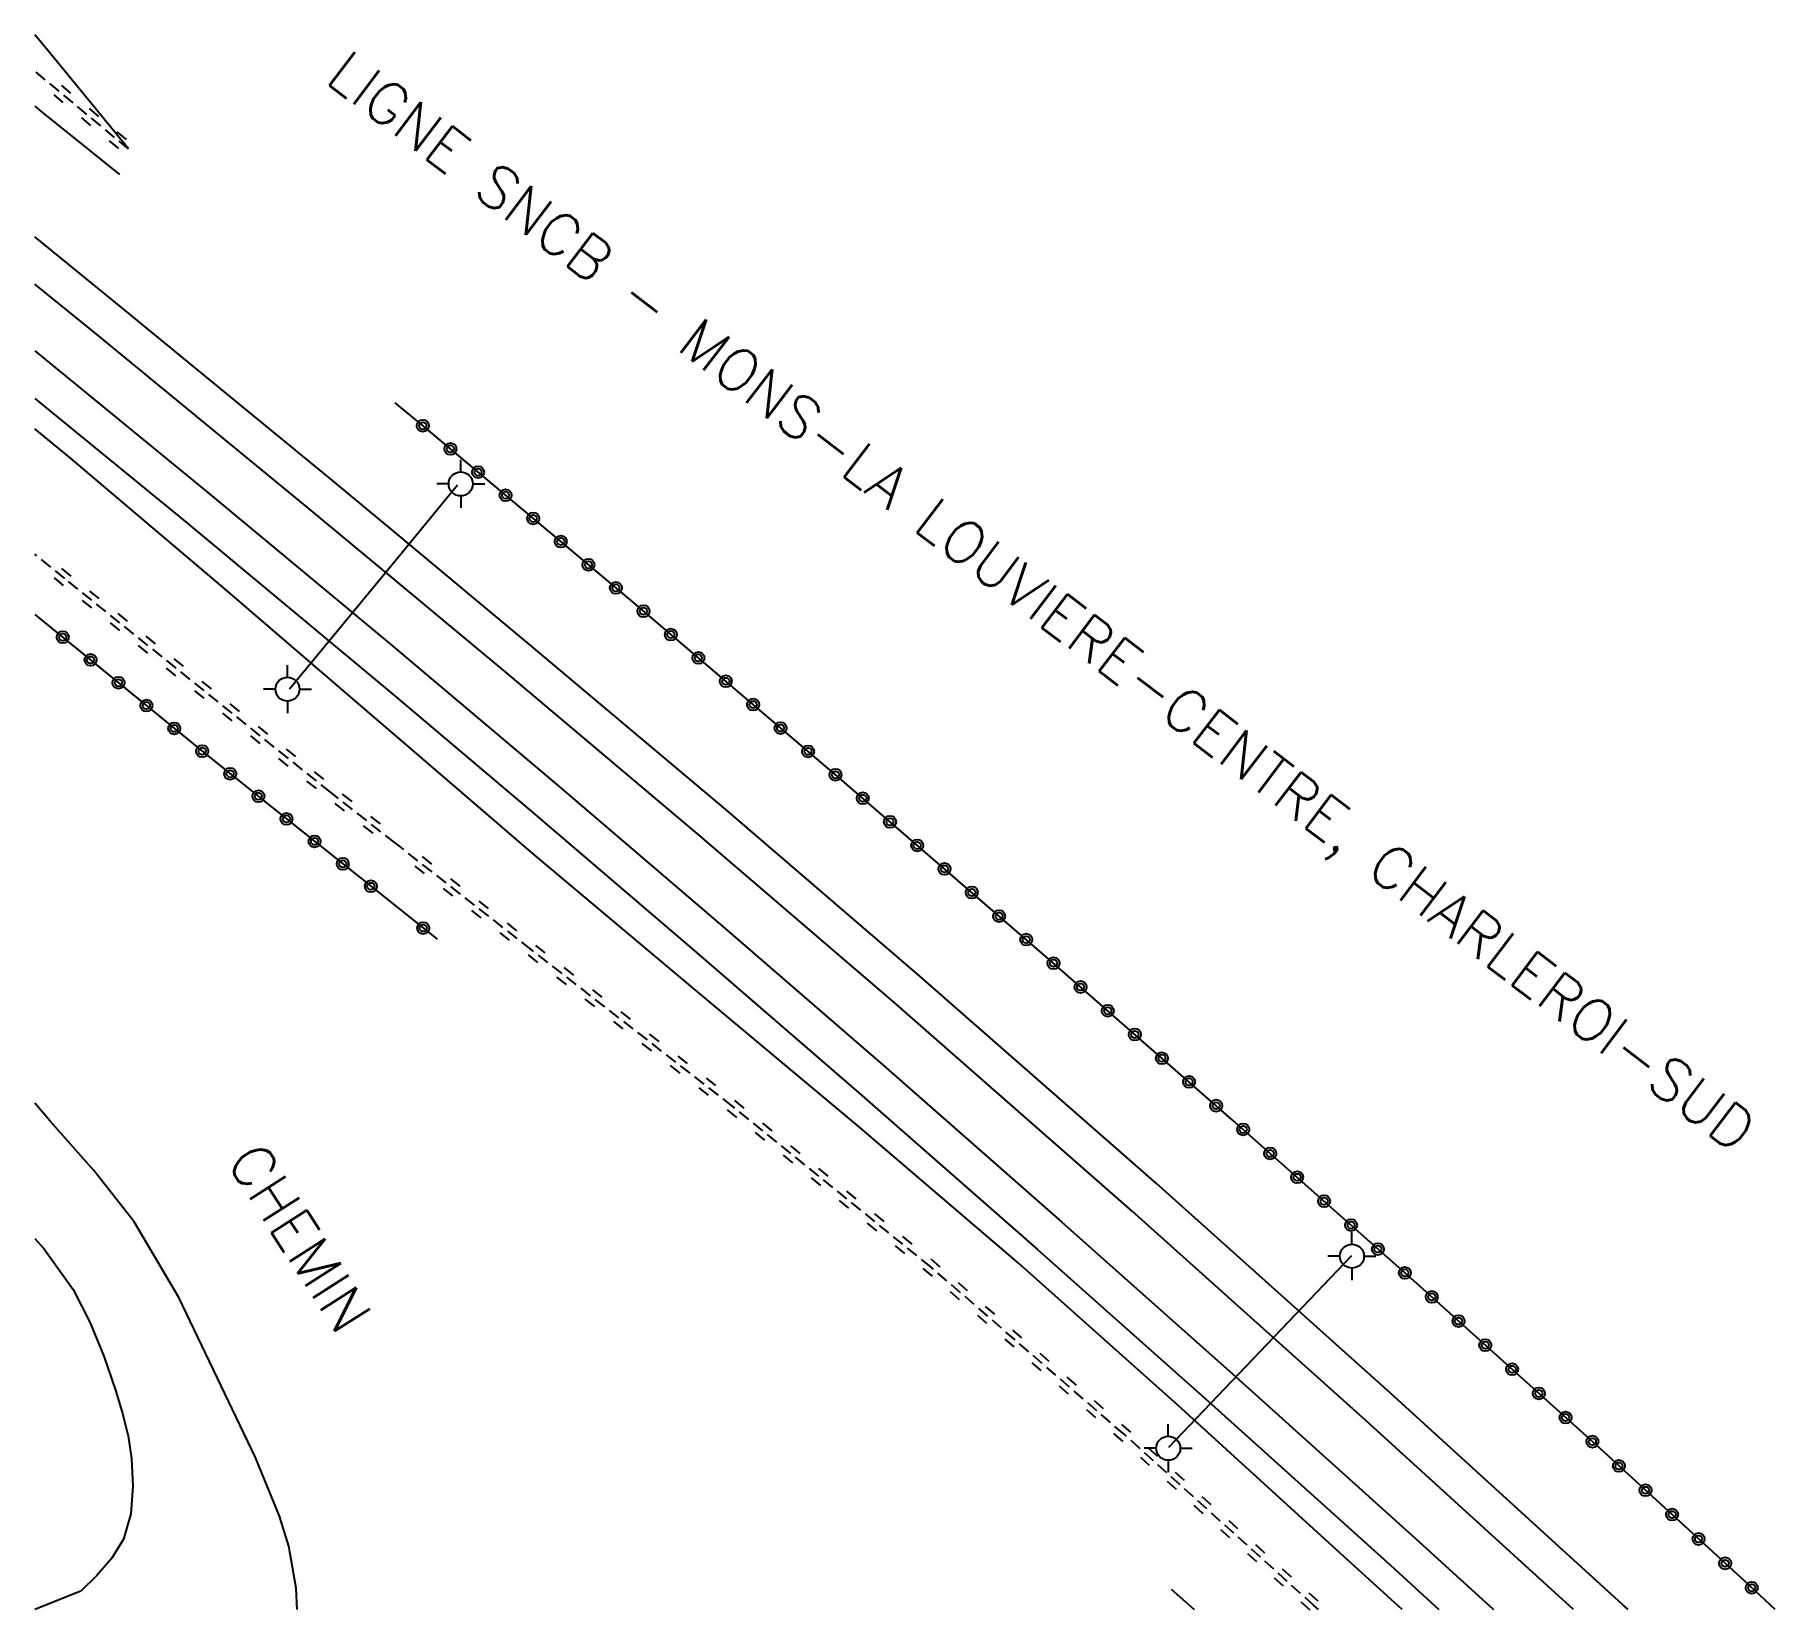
# Model space of a CAD drawing. Header units: millimetres. Extents: x 134000 to 134763, y 129004 to 130000.
# Drawn here: x 134000 to 134072.5, y 129003.6 to 129069.2 of the extents above; entities that cross this region are included whole.
import ezdxf

# ---------------------------------------------------------------- set-up
doc = ezdxf.new("R2010")
doc.units = ezdxf.units.MM
doc.linetypes.add('DASHED', pattern=[0.75, 0.5, -0.25])
doc.layers.get('0').update_dxf_attribs({"linetype": 'CONTINUOUS'})
for name, color, linetype in [('W0071', 7, 'CONTINUOUS'), ('W0211', 2, 'CONTINUOUS'), ('W0220', 5, 'DASHED'), ('W0322', 7, 'CONTINUOUS'), ('W0323', 7, 'CONTINUOUS'), ('W0610', 7, 'CONTINUOUS'), ('W0611', 7, 'CONTINUOUS'), ('W0700', 7, 'CONTINUOUS'), ('W0989', 7, 'CONTINUOUS')]:
    doc.layers.add(name, color=color, linetype=linetype)
doc.styles.get("Standard").update_dxf_attribs({"font": 'romans.shx', "width": 0.85})

msp = doc.modelspace()

# ---------------------------------------------------------------- texts
at = {"layer": 'W0989'}
for s, rotation, p in [('LIGNE SNCB - MONS-LA LOUVIERE-CENTRE, CHARLEROI-SUD', 322.73935, (134012.028, 129067.254)), ('CHEMIN', 302.59532, (134007.952, 129022.289))]:
    msp.add_text(s, height=1.75, rotation=rotation, dxfattribs=at).set_placement(p)

# ---------------------------------------------------------------- blocks, each defined once
blk = doc.blocks.new('T610')
for p, q in [((0, 0.500001), (0, 1.000002)), ((-0.500001, 0), (-1.000002, 0)), ((0.500001, 0), (1.000002, 0)), ((0, -0.500001), (0, -1.000002))]:
    blk.add_line(p, q)
blk.add_ellipse((0, 0), major_axis=(-0.353554, 0.353554), ratio=1, start_param=3.926990817, end_param=10.210176124)
blk = doc.blocks.new('t323o')
at = {"color": 0, "linetype": 'Continuous'}
for radius in [0.25, 0.15]:
    blk.add_circle((0, 0), radius, dxfattribs=at)
blk = doc.blocks.new('t220o')
at = {"color": 0, "linetype": 'Continuous'}
for p, q in [((-0.25, 0.25), (0.25, 0.25)), ((-0.25, -0.25), (0.25, -0.25))]:
    blk.add_line(p, q, dxfattribs=at)
blk = doc.blocks.new('t322o')
at = {"color": 0, "linetype": 'Continuous'}
for radius in [0.25, 0.15]:
    blk.add_circle((0, 0), radius, dxfattribs=at)

# ---------------------------------------------------------------- linework, layer by layer
at = {"layer": 'W0071'}
for points in [[(134010.93, 129003.631), (134010.879, 129004.515), (134010.579, 129006.269), (134010.187, 129007.515), (134009.687, 129008.738), (134009.187, 129009.961), (134007.591, 129013.29), (134005.996, 129016.618), (134004.137, 129019.772), (134002.461, 129021.913), (134000.641, 129023.958), (134000, 129024.705)], [(134000, 129019.083), (134000.376, 129018.667), (134001.595, 129016.959), (134002.292, 129015.6), (134002.879, 129014.175), (134003.368, 129012.717), (134003.645, 129011.794), (134003.884, 129010.859), (134004.027, 129009.918), (134004.078, 129008.773), (134003.995, 129007.619), (134003.692, 129006.557), (134003.214, 129005.768), (134002.586, 129005.042), (134001.913, 129004.397), (134000, 129003.631)]]:
    msp.add_lwpolyline(points, dxfattribs=at)
at = {"layer": 'W0211'}
for points in [[(134003.898, 129064.436), (134000.676, 129068.361), (134000, 129069.184)], [(134000, 129066.212), (134000.27, 129065.994), (134003.522, 129063.363)], [(134015, 129040.024), (134014.333, 129040.595), (134007.922, 129046.106), (134001.47, 129051.568), (134000, 129052.783)], [(134056.93, 129003.631), (134054.186, 129006.136), (134047.596, 129012.136), (134040.939, 129018.059), (134034.251, 129023.784), (134027.497, 129029.433), (134020.755, 129035.096), (134015, 129040.024)], [(134047.313, 129004.475), (134048.273, 129003.631)]]:
    msp.add_lwpolyline(points, dxfattribs=at)
at = {"layer": 'W0220'}
for points in [[(134003.898, 129064.436), (134000, 129067.675)], [(134015, 129035.546), (134012.31, 129037.653), (134001.244, 129046.554), (134000, 129047.564)], [(134053.444, 129003.631), (134053.259, 129003.799), (134045.35, 129010.927), (134037.306, 129017.893), (134029.057, 129024.578), (134020.673, 129031.102), (134015, 129035.546)]]:
    msp.add_lwpolyline(points, dxfattribs=at)
at = {"layer": 'W0322'}
for points in [[(134000, 129045.058), (134007.17, 129039.199), (134010.36, 129036.639), (134013.557, 129034.087), (134015, 129032.936)], [(134015, 129032.936), (134016.754, 129031.536)]]:
    msp.add_lwpolyline(points, dxfattribs=at)
at = {"layer": 'W0323'}
msp.add_lwpolyline([(134072.463, 129003.631), (134071.211, 129004.793), (134065.173, 129010.329), (134057.543, 129017.204), (134049.858, 129024.019), (134042.13, 129030.784), (134033.506, 129038.237), (134024.829, 129045.629), (134016.1, 129052.958), (134015, 129053.866)], dxfattribs=at)
at = {"layer": 'W0611'}
for points in [[(134017.605, 129050.437), (134015, 129047.277)], [(134015, 129047.277), (134010.603, 129041.943)], [(134047.222, 129010.389), (134054.842, 129018.362)]]:
    msp.add_lwpolyline(points, dxfattribs=at)
at = {"layer": 'W0700'}
for points in [[(134015, 129048.467), (134012.399, 129050.631), (134003.6, 129057.852), (134000, 129060.77)], [(134015, 129046.476), (134011.424, 129049.452), (134002.633, 129056.666), (134000, 129058.8)], [(134000, 129056.026), (134007.284, 129050.059), (134014.906, 129043.733), (134015, 129043.654)], [(134000, 129054.048), (134006.311, 129048.879), (134013.924, 129042.56), (134015, 129041.652)], [(134066.338, 129003.631), (134066.123, 129003.829), (134056.447, 129012.633), (134046.704, 129021.363), (134036.87, 129029.989), (134028.766, 129036.932), (134020.602, 129043.805), (134015, 129048.467)], [(134064.068, 129003.631), (134055.422, 129011.497), (134045.689, 129020.218), (134035.868, 129028.833), (134027.776, 129035.766), (134019.62, 129042.632), (134015, 129046.476)], [(134015, 129043.654), (134021.746, 129037.96), (134028.551, 129032.149), (134035.321, 129026.295), (134042.751, 129019.776), (134050.135, 129013.206), (134057.48, 129006.594), (134060.731, 129003.631)], [(134015, 129041.652), (134020.756, 129036.794), (134027.554, 129030.989), (134034.316, 129025.141), (134041.738, 129018.629), (134049.115, 129012.066), (134056.453, 129005.46), (134058.46, 129003.631)]]:
    msp.add_lwpolyline(points, dxfattribs=at)

# ---------------------------------------------------------------- block references
at = {"layer": 'W0220'}
for p, rotation in [((134001.154, 129066.717), 140.2715880710742), ((134002.307, 129065.758), 140.2715880710742), ((134003.461, 129064.799), 140.2715880710742), ((134001.165, 129046.618), 140.9356909562844), ((134002.333, 129045.678), 141.1883425966964), ((134003.502, 129044.738), 141.1883425966964), ((134004.671, 129043.798), 141.1883425966964), ((134005.84, 129042.857), 141.1883425966964), ((134007.008, 129041.917), 141.1883425966964), ((134008.177, 129040.977), 141.1883425966964), ((134009.346, 129040.037), 141.1883425966964), ((134010.515, 129039.097), 141.1883425966964), ((134011.684, 129038.157), 141.1883425966964), ((134012.858, 129037.224), 141.9294181797233), ((134014.039, 129036.299), 141.9294181797233), ((134016.181, 129034.621), 141.9262792750711), ((134017.362, 129033.696), 141.9262792750711), ((134018.542, 129032.771), 141.9262792750711), ((134019.723, 129031.846), 141.9262792750711), ((134020.905, 129030.922), 142.1117713949376), ((134022.089, 129030.001), 142.1117713949376), ((134023.272, 129029.079), 142.1117713949376), ((134024.456, 129028.158), 142.1117713949376), ((134025.64, 129027.237), 142.1117713949376), ((134026.824, 129026.316), 142.1117713949376), ((134028.008, 129025.395), 142.1117713949376), ((134029.189, 129024.471), 140.9786478293345), ((134030.355, 129023.526), 140.9786478293345), ((134031.52, 129022.582), 140.9786478293345), ((134032.685, 129021.638), 140.9786478293345), ((134033.851, 129020.693), 140.9786478293345), ((134035.016, 129019.749), 140.9786478293345), ((134036.182, 129018.804), 140.9786478293345), ((134037.346, 129017.859), 139.1078604035277), ((134038.48, 129016.877), 139.1078604035277), ((134039.614, 129015.895), 139.1078604035277), ((134040.748, 129014.913), 139.1078604035277), ((134041.881, 129013.931), 139.1078604035277), ((134043.015, 129012.949), 139.1078604035277), ((134044.149, 129011.967), 139.1078604035277), ((134045.283, 129010.985), 139.1078604035277), ((134046.399, 129009.982), 137.9731882157442), ((134047.513, 129008.978), 137.9731882157442), ((134048.627, 129007.974), 137.9731882157442), ((134049.741, 129006.969), 137.9731882157442), ((134050.856, 129005.965), 137.9731882157442), ((134051.97, 129004.961), 137.9731882157442), ((134053.084, 129003.957), 137.9731882157442)]:
    msp.add_blockref('t220o', p, dxfattribs=dict(at, rotation=rotation))
at = {"layer": 'W0322'}
for p, rotation in [((134001.162, 129044.109), 320.7446369715348), ((134002.323, 129043.16), 320.7446369715348), ((134003.485, 129042.211), 320.7446369715348), ((134004.646, 129041.262), 320.7446369715348), ((134005.808, 129040.312), 320.7446369715348), ((134006.969, 129039.363), 320.7446369715348), ((134008.137, 129038.423), 321.2526839412517), ((134009.307, 129037.484), 321.2526839412517), ((134010.477, 129036.545), 321.4014402176302), ((134011.65, 129035.609), 321.4014402176302), ((134012.822, 129034.674), 321.4014402176302), ((134013.994, 129033.738), 321.4226037588055), ((134016.172, 129032), 321.4039866023977)]:
    msp.add_blockref('t322o', p, dxfattribs=dict(at, rotation=rotation))
at = {"layer": 'W0323'}
for p, rotation in [((134016.156, 129052.911), 139.9826738258408), ((134017.305, 129051.946), 139.9826738258408), ((134018.454, 129050.982), 139.9826738258408), ((134019.603, 129050.017), 139.9826738258408), ((134020.752, 129049.053), 139.9826738258408), ((134021.9, 129048.088), 139.9826738258408), ((134023.049, 129047.123), 139.9826738258408), ((134024.198, 129046.159), 139.9826738258408), ((134025.343, 129045.191), 139.5720789290543), ((134026.485, 129044.218), 139.5720789290543), ((134027.627, 129043.245), 139.5720789290543), ((134028.769, 129042.273), 139.5720789290543), ((134029.911, 129041.3), 139.5720789290543), ((134031.053, 129040.327), 139.5720789290543), ((134032.194, 129039.354), 139.5720789290543), ((134033.336, 129038.382), 139.5720789290543), ((134034.472, 129037.402), 139.165894483892), ((134035.607, 129036.421), 139.165894483892), ((134036.742, 129035.44), 139.165894483892), ((134037.877, 129034.46), 139.165894483892), ((134039.012, 129033.479), 139.165894483892), ((134040.147, 129032.498), 139.165894483892), ((134041.282, 129031.517), 139.165894483892), ((134042.415, 129030.534), 138.8014799333957), ((134043.544, 129029.546), 138.8014799333957), ((134044.672, 129028.558), 138.8014799333957), ((134045.801, 129027.57), 138.8014799333957), ((134046.93, 129026.582), 138.8014799333957), ((134048.058, 129025.594), 138.8014799333957), ((134049.187, 129024.606), 138.8014799333957), ((134050.313, 129023.616), 138.4336303624322), ((134051.435, 129022.62), 138.4336303624322), ((134052.558, 129021.625), 138.4336303624322), ((134053.68, 129020.63), 138.4336303624322), ((134054.802, 129019.635), 138.4336303624322), ((134055.924, 129018.639), 138.4336303624322), ((134057.047, 129017.644), 138.4336303624322), ((134058.165, 129016.644), 137.9796146303171), ((134059.279, 129015.64), 137.9796146303171), ((134060.393, 129014.636), 137.9796146303171), ((134061.508, 129013.632), 137.9796146303171), ((134062.622, 129012.628), 137.9796146303171), ((134063.736, 129011.623), 137.9796146303171), ((134064.851, 129010.619), 137.9796146303171), ((134065.959, 129009.608), 137.4835377073418), ((134067.064, 129008.595), 137.4835377073418), ((134068.17, 129007.581), 137.4835377073418), ((134069.276, 129006.567), 137.4835377073418), ((134070.381, 129005.554), 137.4835377073418), ((134071.485, 129004.538), 137.126953438481)]:
    msp.add_blockref('t323o', p, dxfattribs=dict(at, rotation=rotation))
at = {"layer": 'W0610', "rotation": 359.9999899820874}
for p in [(134017.732, 129050.49), (134010.52, 129041.944), (134054.842, 129018.34), (134047.193, 129010.346)]:
    msp.add_blockref('T610', p, dxfattribs=at)

msp.set_redraw_order([(e.dxf.handle, doc.entitydb.next_handle()) for e in msp.query("TEXT MTEXT ATTDEF DIMENSION ARC_DIMENSION")])  # texts and dimensions are drawn at this point

doc.saveas('drawing.dxf')
